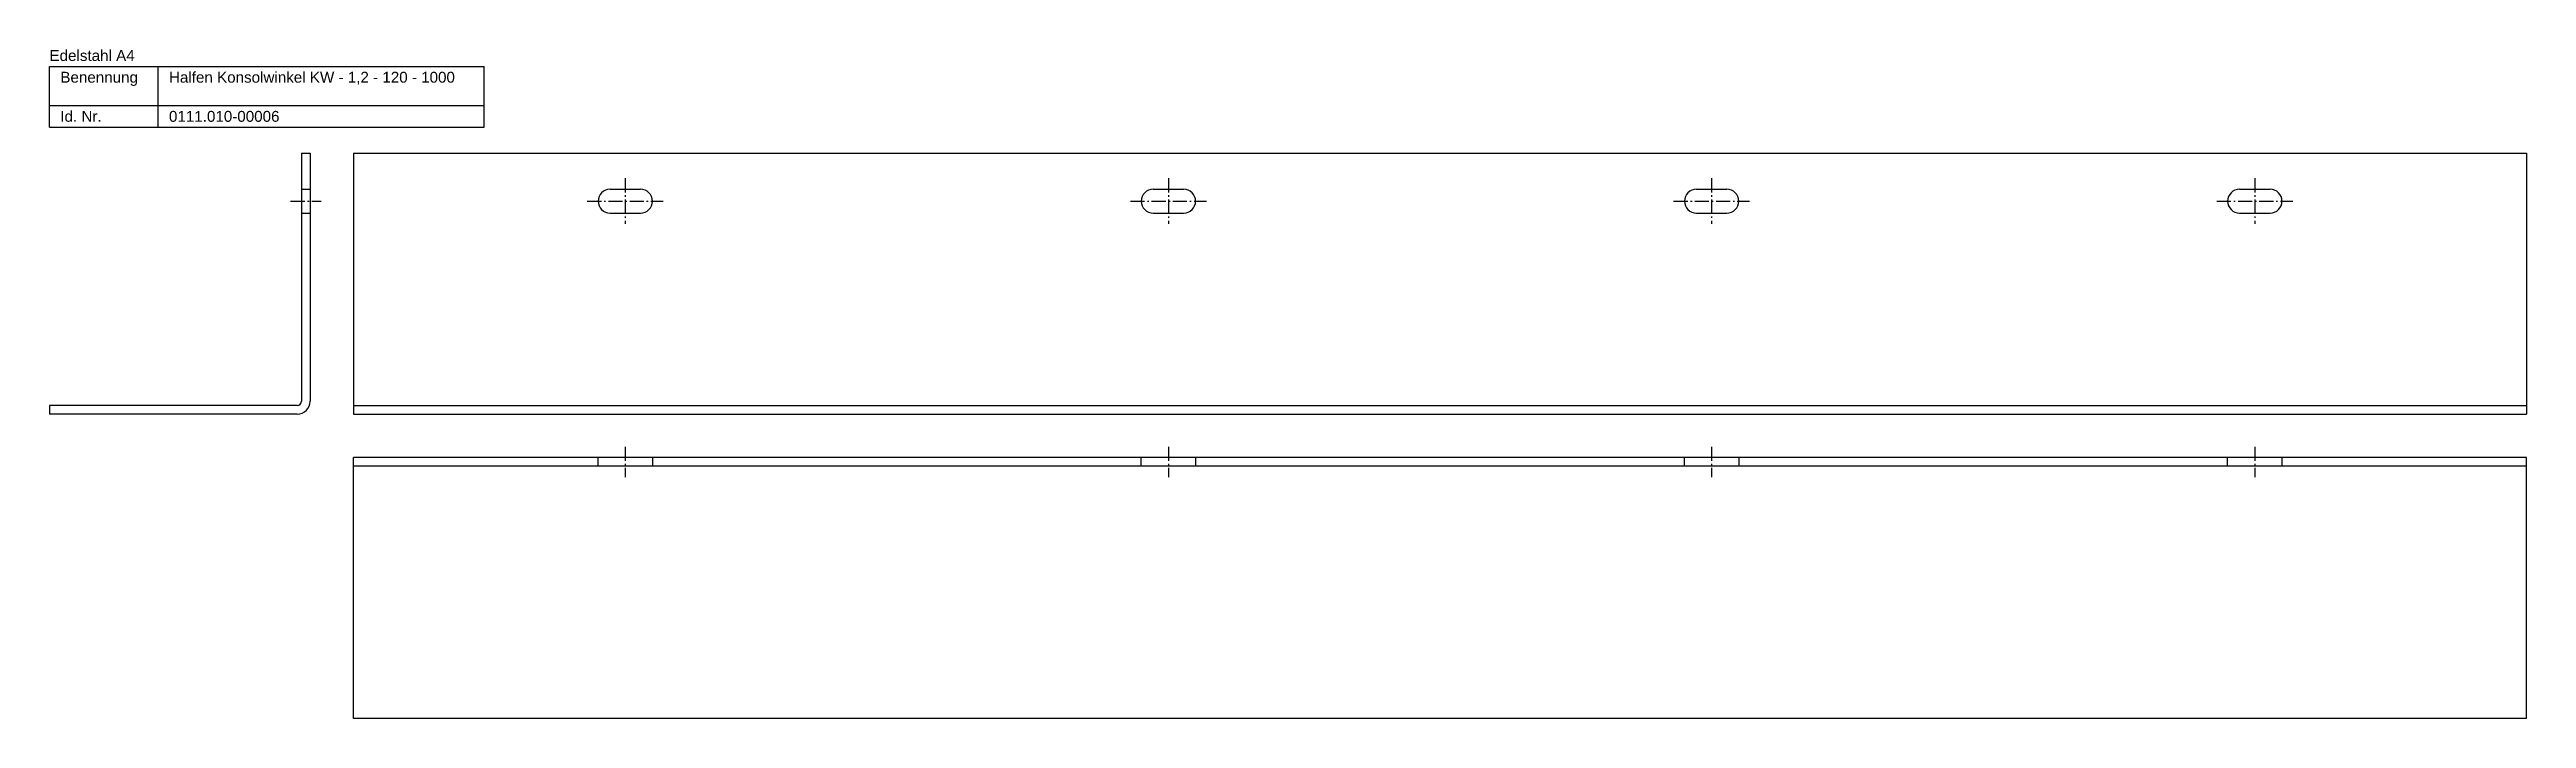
# Model space of a CAD drawing. Header units: millimetres. Extents: x 473 to 3243, y -1069 to 869.
# Drawn here: x 2103 to 3243, y 251 to 559 of the extents above; entities that cross this region are included whole.
import ezdxf

# ---------------------------------------------------------------- set-up
doc = ezdxf.new("R2010")
doc.units = ezdxf.units.MM
doc.linetypes.add('MITTELLINIE', pattern=[0.977, 0.65, -0.13, 0.067, -0.13])
doc.linetypes.add('VERDECKT', pattern=[9.525, 6.35, -3.175])
doc.layers.add('HALFEN-KONSOLANKER', color=2, linetype='CONTINUOUS')
doc.styles.add('ARIAL50', font='ARIAL.TTF', dxfattribs={"height": 5})

msp = doc.modelspace()

# ---------------------------------------------------------------- texts
at = {"layer": 'HALFEN-KONSOLANKER', "style": 'ARIAL50'}
for s, p in [('Edelstahl A4', (2103.1, 553.3)), ('Benennung', (2108.1, 543.3)), ('Halfen Konsolwinkel KW - 1,2 - 120 - 1000', (2158.1, 543.3)), ('Id. Nr.', (2108.1, 525.3)), ('0111.010-00006', (2158.1, 525.3))]:
    msp.add_text(s, height=5, dxfattribs=at).set_placement(p)

# ---------------------------------------------------------------- linework, layer by layer
at = {"layer": 'HALFEN-KONSOLANKER'}
for p, q in [((2103.1, 522.8), (2103.1, 550.8)), ((2103.1, 550.8), (2303.1, 550.8)), ((2153.1, 522.8), (2153.1, 550.8)), ((2303.1, 522.8), (2303.1, 550.8)), ((2103.1, 532.8), (2303.1, 532.8)), ((2103.1, 522.8), (2303.1, 522.8)), ((2219.1, 510.8), (2219.1, 396.8)), ((2219.1, 510.8), (2223.1, 510.8)), ((2223.1, 510.8), (2223.1, 396.8)), ((2243.1, 510.8), (3243.1, 510.8)), ((2243.1, 510.8), (2243.1, 390.8)), ((3243.1, 510.8), (3243.1, 390.8)), ((2361.1, 494.3), (2375.1, 494.3)), ((2611.1, 494.3), (2625.1, 494.3)), ((2861.1, 494.3), (2875.1, 494.3)), ((3111.1, 494.3), (3125.1, 494.3)), ((2361.1, 483.3), (2375.1, 483.3)), ((2611.1, 483.3), (2625.1, 483.3)), ((2861.1, 483.3), (2875.1, 483.3)), ((3111.1, 483.3), (3125.1, 483.3)), ((2217.1, 394.8), (2103.1, 394.8)), ((2103.1, 394.8), (2103.1, 390.8)), ((2217.1, 390.8), (2103.1, 390.8)), ((2243.1, 394.8), (3243.1, 394.8)), ((2243.1, 390.8), (3243.1, 390.8)), ((3243.1, 370.8), (2243.1, 370.8)), ((2243.1, 250.8), (2243.1, 370.8)), ((3243.1, 366.8), (2243.1, 366.8)), ((3243.1, 250.8), (3243.1, 370.8)), ((3243.1, 250.8), (2243.1, 250.8))]:
    msp.add_line(p, q, dxfattribs=at)
at = {"layer": 'HALFEN-KONSOLANKER', "color": 1, "linetype": 'VERDECKT'}
for p, q in [((2219.1, 494.3), (2223.1, 494.3)), ((2219.1, 483.3), (2223.1, 483.3)), ((2355.6, 366.8), (2355.6, 370.8)), ((2380.6, 370.8), (2380.6, 366.8)), ((2605.6, 366.8), (2605.6, 370.8)), ((2630.6, 370.8), (2630.6, 366.8)), ((2855.6, 366.8), (2855.6, 370.8)), ((2880.6, 370.8), (2880.6, 366.8)), ((3105.6, 366.8), (3105.6, 370.8)), ((3130.6, 370.8), (3130.6, 366.8))]:
    msp.add_line(p, q, dxfattribs=at)
at = {"layer": 'HALFEN-KONSOLANKER', "color": 1, "linetype": 'MITTELLINIE', "ltscale": 10}
for p, q in [((2368.1, 499.3), (2368.1, 478.3)), ((2618.1, 499.3), (2618.1, 478.3)), ((2868.1, 499.3), (2868.1, 478.3)), ((3118.1, 499.3), (3118.1, 478.3)), ((2214.1, 488.8), (2228.1, 488.8)), ((2350.6, 488.8), (2385.6, 488.8)), ((2600.6, 488.8), (2635.6, 488.8)), ((2850.6, 488.8), (2885.6, 488.8)), ((3100.6, 488.8), (3135.6, 488.8)), ((2368.1, 375.8), (2368.1, 361.8)), ((2618.1, 375.8), (2618.1, 361.8)), ((2868.1, 375.8), (2868.1, 361.8)), ((3118.1, 375.8), (3118.1, 361.8))]:
    msp.add_line(p, q, dxfattribs=at)
at = {"layer": 'HALFEN-KONSOLANKER'}
for centre, radius, start, end in [((2361.1, 488.8), 5.5, 90, 270), ((2375.1, 488.8), 5.5, 270, 90), ((2611.1, 488.8), 5.5, 90, 270), ((2625.1, 488.8), 5.5, 270, 90), ((2861.1, 488.8), 5.5, 90, 270), ((2875.1, 488.8), 5.5, 270, 90), ((3111.1, 488.8), 5.5, 90, 270), ((3125.1, 488.8), 5.5, 270, 90), ((2217.1, 396.8), 6, 270, 0), ((2217.1, 396.8), 2, 270, 0)]:
    msp.add_arc(centre, radius, start, end, dxfattribs=at)

msp.set_redraw_order([(e.dxf.handle, doc.entitydb.next_handle()) for e in msp.query("TEXT MTEXT ATTDEF DIMENSION ARC_DIMENSION")])  # texts and dimensions are drawn at this point

doc.saveas('drawing.dxf')
